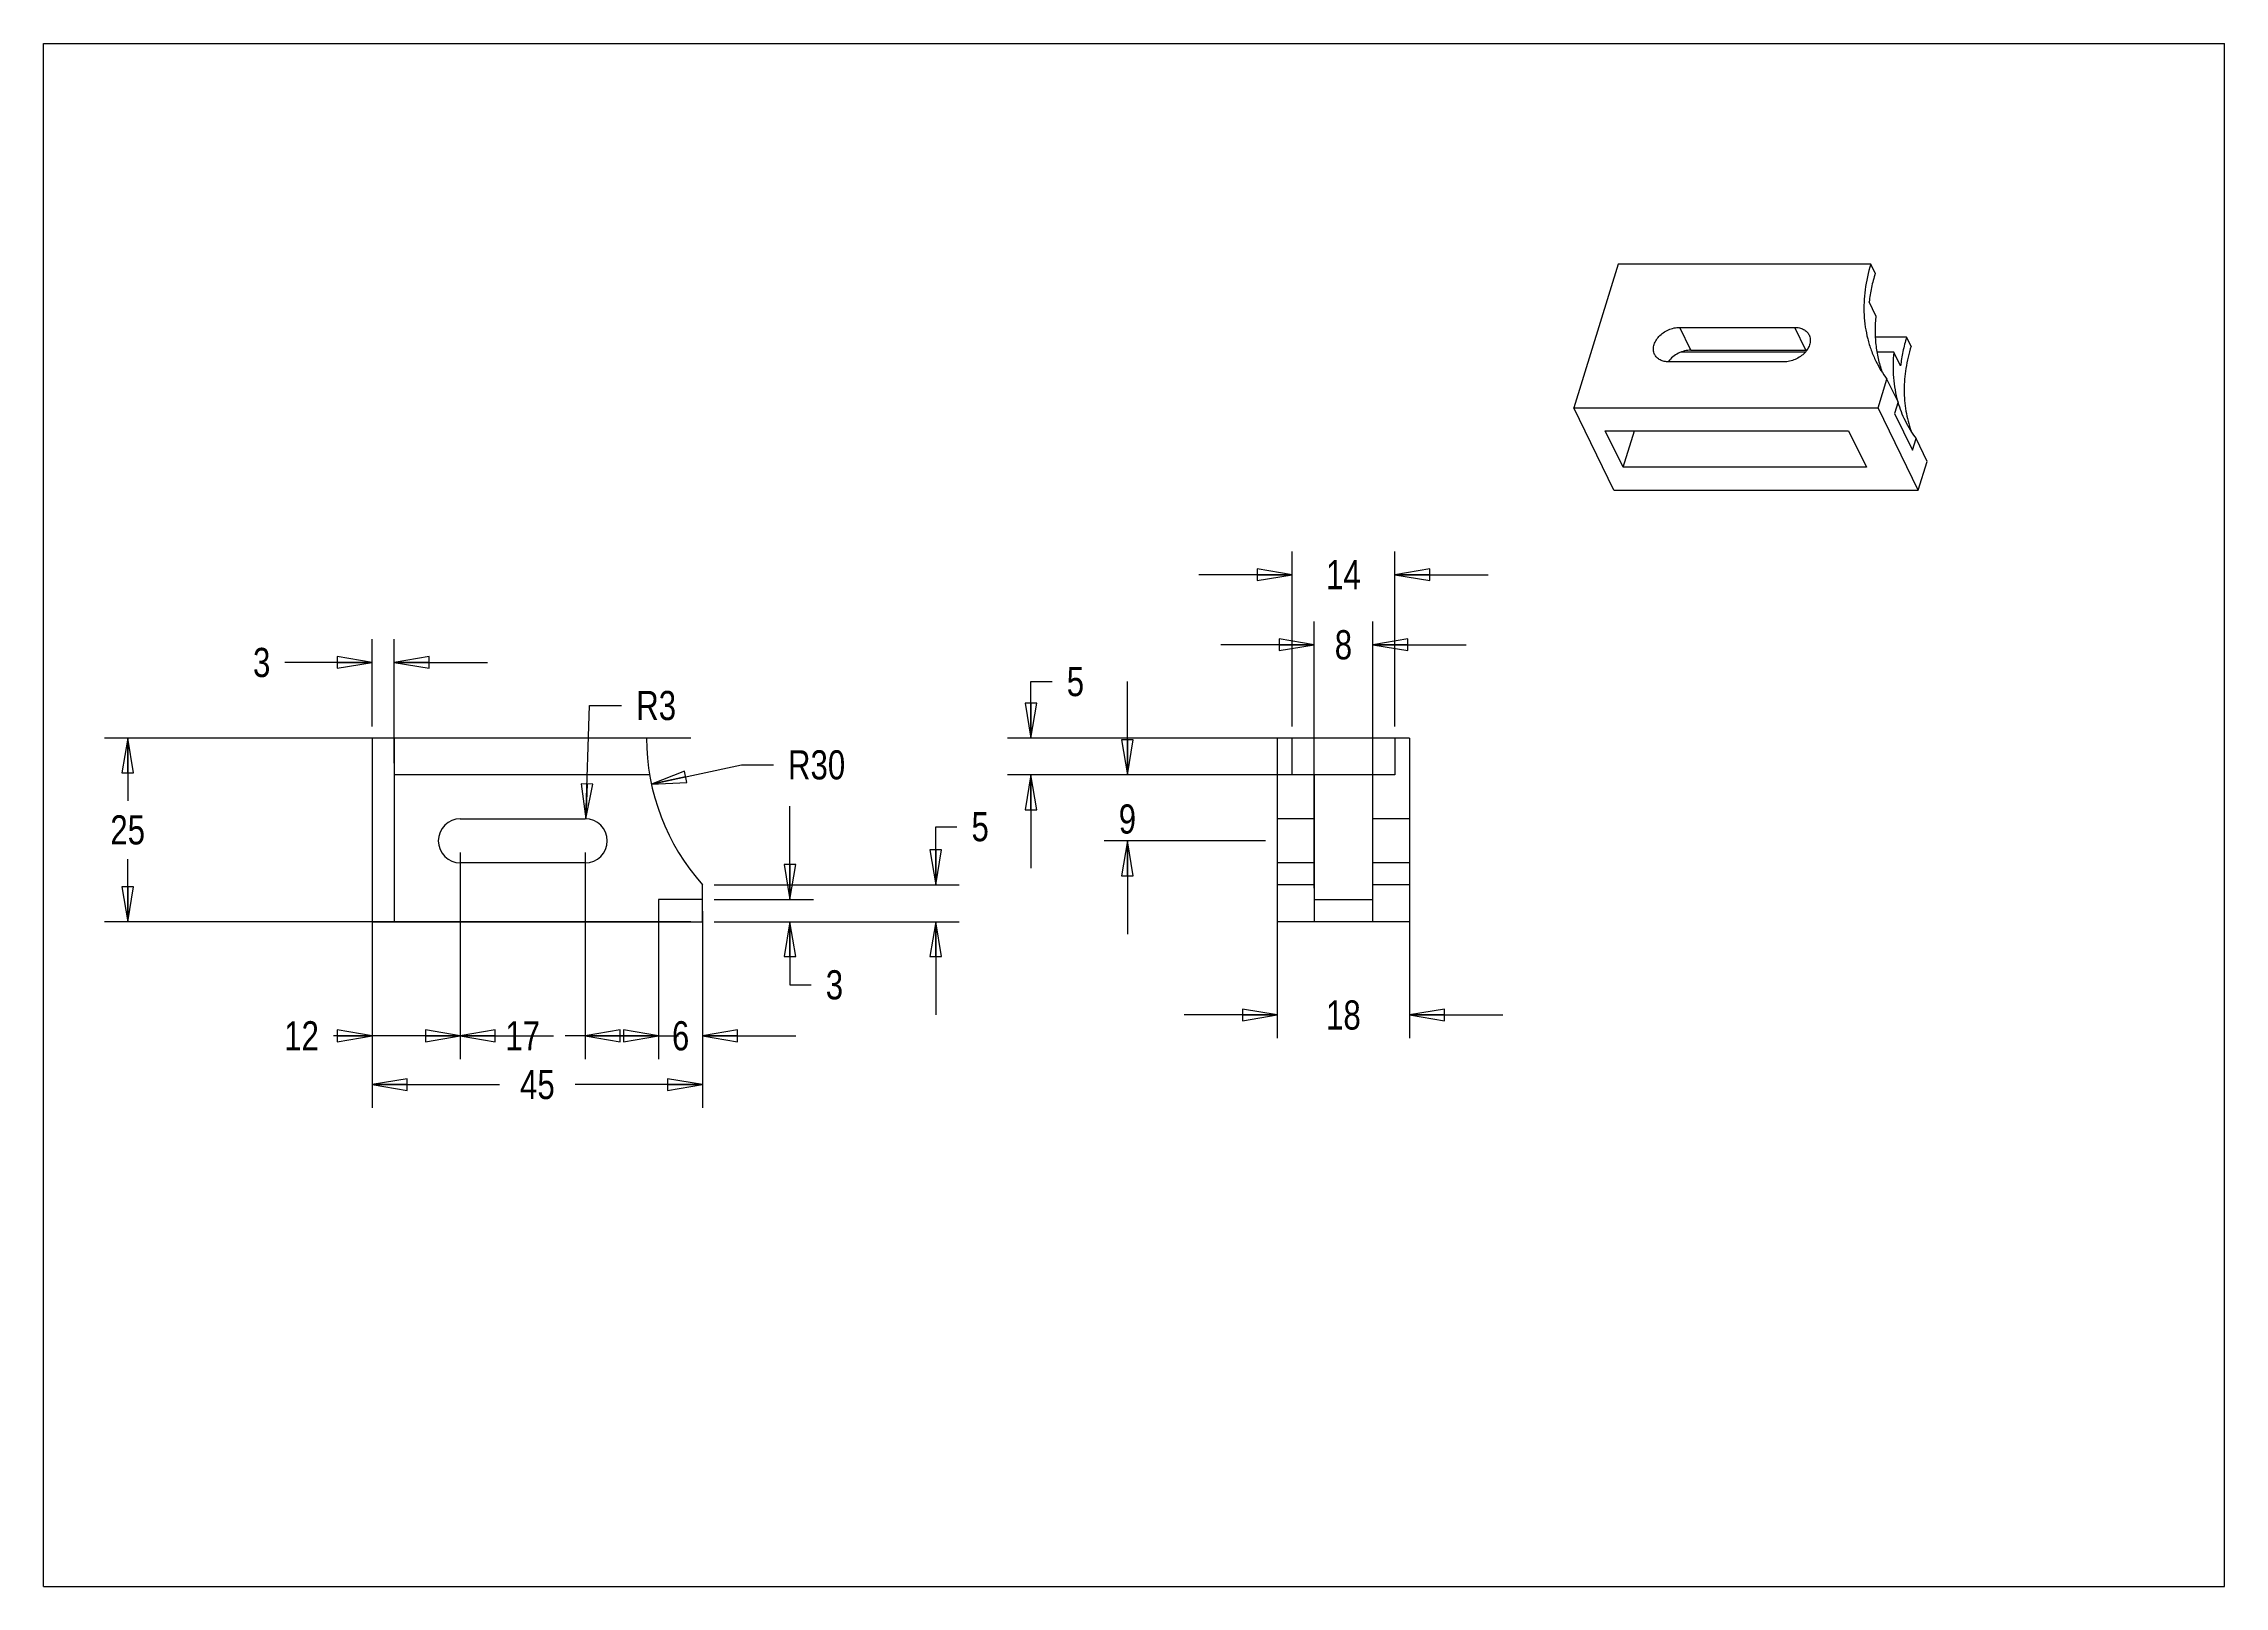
# Model space of a CAD drawing. Header units: millimetres. Extents: x 0 to 297, y 0 to 210.
import ezdxf

# ---------------------------------------------------------------- set-up
doc = ezdxf.new("R2010")
doc.units = ezdxf.units.MM
doc.header["$LTSCALE"] = 0.64311
doc.header["$MEASUREMENT"] = 0
doc.layers.get('0').update_dxf_attribs({"linetype": 'CONTINUOUS'})
doc.styles.get("Standard").update_dxf_attribs({"font": 'txt', "width": 0.8})
doc.dimstyles.new('DIMSTYLE_1', dxfattribs={"dimtxt": 0.15625, "dimasz": 0.1875, "dimexe": 0.125, "dimexo": 0.625, "dimgap": 0.078125, "dimtad": 1, "dimzin": 4, "dimtxsty": 'STANDARD', "dimblk": 'CLOSED', "dimblk1": 'CLOSED', "dimblk2": 'CLOSED', "dimcen": 2.5, "dimazin": 1, "dimtfac": 1, "dimtmove": 0, "dimatfit": 3, "dimldrblk": 'CLOSED', "dimtzin": 4})
doc.dimstyles.new('DIMSTYLE_2', dxfattribs={"dimtxt": 0.15625, "dimasz": 0.1875, "dimexe": 0.125, "dimexo": 0.625, "dimtad": 1, "dimzin": 4, "dimtxsty": 'STANDARD', "dimblk": 'CLOSED', "dimblk1": 'CLOSED', "dimblk2": 'CLOSED', "dimcen": 2.5, "dimazin": 1, "dimtfac": 1, "dimtmove": 0, "dimatfit": 3, "dimldrblk": 'CLOSED', "dimtzin": 4})

# ---------------------------------------------------------------- blocks, each defined once
blk = doc.blocks.new('_CLOSED')
at = {"color": 0, "linetype": 'ByBlock'}
for p, q in [((0, 0), (-1, 0.167)), ((-1, 0.167), (-1, -0.167)), ((-1, -0.167), (0, 0)), ((-1, 0), (0, 0))]:
    blk.add_line(p, q, dxfattribs=at)
blk = doc.blocks.new('*D1')
at = {"color": 2, "linetype": 'Continuous', "transparency": 16777216}
for p, q in [((168.02, 93.89), (168.02, 74.6)), ((186.02, 93.89), (186.02, 74.6)), ((168.02, 77.78), (155.32, 77.78)), ((186.02, 77.78), (198.72, 77.78))]:
    blk.add_line(p, q, dxfattribs=at)
at = {"color": 2, "linetype": 'Continuous', "transparency": 16777216, "xscale": 4.762499999999999, "yscale": 4.762499999999999, "zscale": 4.762499999999999}
for p, rotation in [((168.02, 77.78), -0.0015084141999948402), ((186.02, 77.78), 179.9984915858)]:
    blk.add_blockref('_CLOSED', p, dxfattribs=dict(at, rotation=rotation))
at = {"color": 2, "linetype": 'Continuous', "transparency": 16777216, "insert": (177.02, 79.76), "char_height": 3.969, "width": 6.35, "attachment_point": 2, "line_spacing_factor": 0.9}
blk.add_mtext('18', dxfattribs=at)
blk = doc.blocks.new('*D2')
at = {"color": 2, "linetype": 'Continuous', "transparency": 16777216}
for p, q in [((88.16, 115.48), (8.28, 115.48)), ((11.45, 115.48), (11.45, 106.95)), ((11.45, 90.48), (11.45, 99.01)), ((88.16, 90.48), (8.28, 90.48))]:
    blk.add_line(p, q, dxfattribs=at)
at = {"color": 2, "linetype": 'Continuous', "transparency": 16777216, "xscale": 4.762499999999999, "yscale": 4.762499999999999, "zscale": 4.762499999999999}
for p, rotation in [((11.45, 115.48), 90), ((11.45, 90.48), -90.00000000000001)]:
    blk.add_blockref('_CLOSED', p, dxfattribs=dict(at, rotation=rotation))
at = {"color": 2, "linetype": 'Continuous', "transparency": 16777216, "insert": (11.45, 104.96), "char_height": 3.969, "width": 6.35, "attachment_point": 2, "line_spacing_factor": 0.9}
blk.add_mtext('25', dxfattribs=at)
blk = doc.blocks.new('*D3')
at = {"color": 2, "linetype": 'Continuous', "transparency": 16777216}
for p, q in [((44.75, 88.89), (44.75, 65.14)), ((89.75, 88.89), (89.75, 65.14)), ((44.75, 68.31), (62.09, 68.31)), ((89.75, 68.31), (72.41, 68.31))]:
    blk.add_line(p, q, dxfattribs=at)
at = {"color": 2, "linetype": 'Continuous', "transparency": 16777216, "xscale": 4.762499999999999, "yscale": 4.762499999999999, "zscale": 4.762499999999999, "rotation": 180}
blk.add_blockref('_CLOSED', (44.75, 68.31), dxfattribs=at)
at = {"color": 2, "linetype": 'Continuous', "transparency": 16777216, "xscale": 4.762499999999999, "yscale": 4.762499999999999, "zscale": 4.762499999999999}
blk.add_blockref('_CLOSED', (89.75, 68.31), dxfattribs=at)
at = {"color": 2, "linetype": 'Continuous', "transparency": 16777216, "insert": (67.25, 70.3), "char_height": 3.969, "width": 6.35, "attachment_point": 2, "line_spacing_factor": 0.9}
blk.add_mtext('45', dxfattribs=at)
blk = doc.blocks.new('*D4')
at = {"color": 2, "linetype": 'Continuous', "transparency": 16777216}
for p, q in [((44.75, 113.89), (44.75, 71.77)), ((56.75, 99.89), (56.75, 71.77)), ((44.75, 74.94), (39.48, 74.94)), ((56.75, 74.94), (69.45, 74.94))]:
    blk.add_line(p, q, dxfattribs=at)
at = {"color": 2, "linetype": 'Continuous', "transparency": 16777216, "xscale": 4.762499999999999, "yscale": 4.762499999999999, "zscale": 4.762499999999999}
blk.add_blockref('_CLOSED', (44.75, 74.94), dxfattribs=at)
at = {"color": 2, "linetype": 'Continuous', "transparency": 16777216, "xscale": 4.762499999999999, "yscale": 4.762499999999999, "zscale": 4.762499999999999, "rotation": 180}
blk.add_blockref('_CLOSED', (56.75, 74.94), dxfattribs=at)
at = {"color": 2, "linetype": 'Continuous', "transparency": 16777216, "insert": (37.49, 76.93), "char_height": 3.969, "width": 6.35, "attachment_point": 3, "line_spacing_factor": 0.9}
blk.add_mtext('12', dxfattribs=at)
blk = doc.blocks.new('*D5')
at = {"color": 2, "linetype": 'Continuous', "transparency": 16777216}
for p, q in [((56.75, 99.89), (56.75, 71.77)), ((73.75, 99.89), (73.75, 71.77)), ((56.75, 74.94), (44.05, 74.94)), ((73.75, 74.94), (86.45, 74.94))]:
    blk.add_line(p, q, dxfattribs=at)
at = {"color": 2, "linetype": 'Continuous', "transparency": 16777216, "xscale": 4.762499999999999, "yscale": 4.762499999999999, "zscale": 4.762499999999999}
blk.add_blockref('_CLOSED', (56.75, 74.94), dxfattribs=at)
at = {"color": 2, "linetype": 'Continuous', "transparency": 16777216, "xscale": 4.762499999999999, "yscale": 4.762499999999999, "zscale": 4.762499999999999, "rotation": 180}
blk.add_blockref('_CLOSED', (73.75, 74.94), dxfattribs=at)
at = {"color": 2, "linetype": 'Continuous', "transparency": 16777216, "insert": (65.25, 76.93), "char_height": 3.969, "width": 6.35, "attachment_point": 2, "line_spacing_factor": 0.9}
blk.add_mtext('17', dxfattribs=at)
blk = doc.blocks.new('*D6')
at = {"color": 2, "linetype": 'Continuous', "transparency": 16777216}
for p, q in [((73.85, 104.47), (74.36, 119.91)), ((74.36, 119.91), (78.72, 119.91))]:
    blk.add_line(p, q, dxfattribs=at)
at = {"color": 2, "linetype": 'Continuous', "transparency": 16777216, "xscale": 4.762499999999999, "yscale": 4.762499999999999, "zscale": 4.762499999999999, "rotation": -91.88848105160001}
blk.add_blockref('_CLOSED', (73.85, 104.47), dxfattribs=at)
at = {"color": 2, "linetype": 'Continuous', "transparency": 16777216, "insert": (80.71, 121.89), "char_height": 3.969, "width": 6.35, "attachment_point": 1, "line_spacing_factor": 0.9}
blk.add_mtext('R3', dxfattribs=at)
blk = doc.blocks.new('*D7')
at = {"color": 2, "linetype": 'Continuous', "transparency": 16777216}
for p, q in [((134.47, 115.48), (134.47, 123.16)), ((134.47, 123.16), (137.35, 123.16)), ((182.43, 115.48), (131.29, 115.48)), ((182.43, 110.48), (131.29, 110.48)), ((134.47, 110.48), (134.47, 97.78))]:
    blk.add_line(p, q, dxfattribs=at)
at = {"color": 2, "linetype": 'Continuous', "transparency": 16777216, "xscale": 4.762499999999999, "yscale": 4.762499999999999, "zscale": 4.762499999999999}
for p, rotation in [((134.47, 115.48), -90.00150841419999), ((134.47, 110.48), 89.9984915858)]:
    blk.add_blockref('_CLOSED', p, dxfattribs=dict(at, rotation=rotation))
at = {"color": 2, "linetype": 'Continuous', "transparency": 16777216, "insert": (139.34, 125.15), "char_height": 3.97, "width": 3.175, "attachment_point": 1, "line_spacing_factor": 0.9}
blk.add_mtext('5', dxfattribs=at)
blk = doc.blocks.new('*D8')
at = {"color": 2, "linetype": 'Continuous', "transparency": 16777216}
for p, q in [((170.02, 117.06), (170.02, 140.88)), ((184.02, 117.06), (184.02, 140.88)), ((170.02, 137.7), (157.32, 137.7)), ((184.02, 137.7), (196.72, 137.7))]:
    blk.add_line(p, q, dxfattribs=at)
at = {"color": 2, "linetype": 'Continuous', "transparency": 16777216, "xscale": 4.762499999999999, "yscale": 4.762499999999999, "zscale": 4.762499999999999}
for p, rotation in [((170.02, 137.7), -0.0015084141999948402), ((184.02, 137.7), 179.9984915858)]:
    blk.add_blockref('_CLOSED', p, dxfattribs=dict(at, rotation=rotation))
at = {"color": 2, "linetype": 'Continuous', "transparency": 16777216, "insert": (177.02, 139.69), "char_height": 3.969, "width": 6.35, "attachment_point": 2, "line_spacing_factor": 0.9}
blk.add_mtext('14', dxfattribs=at)
blk = doc.blocks.new('*D9')
at = {"color": 2, "linetype": 'Continuous', "transparency": 16777216}
for p, q in [((101.65, 93.48), (101.65, 106.18)), ((91.34, 93.48), (104.83, 93.48)), ((91.34, 90.48), (104.83, 90.48)), ((101.65, 90.48), (101.65, 81.89)), ((101.65, 81.89), (104.54, 81.89))]:
    blk.add_line(p, q, dxfattribs=at)
at = {"color": 2, "linetype": 'Continuous', "transparency": 16777216, "xscale": 4.762499999999999, "yscale": 4.762499999999999, "zscale": 4.762499999999999}
for p, rotation in [((101.65, 93.48), -90.00000000000001), ((101.65, 90.48), 90)]:
    blk.add_blockref('_CLOSED', p, dxfattribs=dict(at, rotation=rotation))
at = {"color": 2, "linetype": 'Continuous', "transparency": 16777216, "insert": (106.52, 83.87), "char_height": 3.97, "width": 3.175, "attachment_point": 1, "line_spacing_factor": 0.9}
blk.add_mtext('3', dxfattribs=at)
blk = doc.blocks.new('*D10')
at = {"color": 2, "linetype": 'Continuous', "transparency": 16777216}
for p, q in [((173.02, 95.06), (173.02, 131.35)), ((181.02, 95.06), (181.02, 131.35)), ((173.02, 128.18), (160.32, 128.18)), ((181.02, 128.18), (193.72, 128.18))]:
    blk.add_line(p, q, dxfattribs=at)
at = {"color": 2, "linetype": 'Continuous', "transparency": 16777216, "xscale": 4.762499999999999, "yscale": 4.762499999999999, "zscale": 4.762499999999999}
for p, rotation in [((173.02, 128.18), -0.0015084141999948402), ((181.02, 128.18), 179.9984915858)]:
    blk.add_blockref('_CLOSED', p, dxfattribs=dict(at, rotation=rotation))
at = {"color": 2, "linetype": 'Continuous', "transparency": 16777216, "insert": (177.02, 130.16), "char_height": 3.97, "width": 3.175, "attachment_point": 2, "line_spacing_factor": 0.9}
blk.add_mtext('8', dxfattribs=at)
blk = doc.blocks.new('*D11')
at = {"color": 2, "linetype": 'Continuous', "transparency": 16777216}
for p, q in [((83.75, 91.89), (83.75, 71.77)), ((89.75, 91.89), (89.75, 71.77)), ((83.75, 74.94), (71.05, 74.94)), ((89.75, 74.94), (102.45, 74.94))]:
    blk.add_line(p, q, dxfattribs=at)
at = {"color": 2, "linetype": 'Continuous', "transparency": 16777216, "xscale": 4.762499999999999, "yscale": 4.762499999999999, "zscale": 4.762499999999999}
blk.add_blockref('_CLOSED', (83.75, 74.94), dxfattribs=at)
at = {"color": 2, "linetype": 'Continuous', "transparency": 16777216, "xscale": 4.762499999999999, "yscale": 4.762499999999999, "zscale": 4.762499999999999, "rotation": 180}
blk.add_blockref('_CLOSED', (89.75, 74.94), dxfattribs=at)
at = {"color": 2, "linetype": 'Continuous', "transparency": 16777216, "insert": (86.75, 76.93), "char_height": 3.97, "width": 3.175, "attachment_point": 2, "line_spacing_factor": 0.9}
blk.add_mtext('6', dxfattribs=at)
blk = doc.blocks.new('*D12')
at = {"color": 2, "linetype": 'Continuous', "transparency": 16777216}
for p, q in [((121.5, 95.48), (121.5, 103.41)), ((121.5, 103.41), (124.39, 103.41)), ((91.34, 95.48), (124.68, 95.48)), ((91.34, 90.48), (124.68, 90.48)), ((121.5, 90.48), (121.5, 77.78))]:
    blk.add_line(p, q, dxfattribs=at)
at = {"color": 2, "linetype": 'Continuous', "transparency": 16777216, "xscale": 4.762499999999999, "yscale": 4.762499999999999, "zscale": 4.762499999999999}
for p, rotation in [((121.5, 95.48), -90.00000000000001), ((121.5, 90.48), 90)]:
    blk.add_blockref('_CLOSED', p, dxfattribs=dict(at, rotation=rotation))
at = {"color": 2, "linetype": 'Continuous', "transparency": 16777216, "insert": (126.37, 105.4), "char_height": 3.97, "width": 3.175, "attachment_point": 1, "line_spacing_factor": 0.9}
blk.add_mtext('5', dxfattribs=at)
blk = doc.blocks.new('*D13')
at = {"color": 2, "linetype": 'Continuous', "transparency": 16777216}
for p, q in [((44.75, 117.06), (44.75, 128.95)), ((47.75, 112.06), (47.75, 128.95)), ((44.75, 125.77), (32.87, 125.77)), ((47.75, 125.77), (60.45, 125.77))]:
    blk.add_line(p, q, dxfattribs=at)
at = {"color": 2, "linetype": 'Continuous', "transparency": 16777216, "xscale": 4.762499999999999, "yscale": 4.762499999999999, "zscale": 4.762499999999999}
blk.add_blockref('_CLOSED', (44.75, 125.77), dxfattribs=at)
at = {"color": 2, "linetype": 'Continuous', "transparency": 16777216, "xscale": 4.762499999999999, "yscale": 4.762499999999999, "zscale": 4.762499999999999, "rotation": 180}
blk.add_blockref('_CLOSED', (47.75, 125.77), dxfattribs=at)
at = {"color": 2, "linetype": 'Continuous', "transparency": 16777216, "insert": (30.88, 127.75), "char_height": 3.97, "width": 3.175, "attachment_point": 3, "line_spacing_factor": 0.9}
blk.add_mtext('3', dxfattribs=at)
blk = doc.blocks.new('*D14')
at = {"color": 2, "linetype": 'Continuous', "transparency": 16777216}
for p, q in [((82.78, 109.2), (95.03, 111.82)), ((95.03, 111.82), (99.4, 111.82))]:
    blk.add_line(p, q, dxfattribs=at)
at = {"color": 2, "linetype": 'Continuous', "transparency": 16777216, "xscale": 4.762499999999999, "yscale": 4.762499999999999, "zscale": 4.762499999999999, "rotation": -167.9269413983}
blk.add_blockref('_CLOSED', (82.78, 109.2), dxfattribs=at)
at = {"color": 2, "linetype": 'Continuous', "transparency": 16777216, "insert": (101.38, 113.81), "char_height": 3.969, "width": 9.525, "attachment_point": 1, "line_spacing_factor": 0.9}
blk.add_mtext('R30', dxfattribs=at)
blk = doc.blocks.new('*D15')
at = {"color": 2, "linetype": 'Continuous', "transparency": 16777216}
for p, q in [((147.6, 110.48), (147.6, 123.18)), ((168.43, 110.48), (144.43, 110.48)), ((166.43, 101.48), (144.43, 101.48)), ((147.6, 101.48), (147.6, 88.78))]:
    blk.add_line(p, q, dxfattribs=at)
at = {"color": 2, "linetype": 'Continuous', "transparency": 16777216, "xscale": 4.762499999999999, "yscale": 4.762499999999999, "zscale": 4.762499999999999}
for p, rotation in [((147.6, 110.48), -90.00150841419999), ((147.6, 101.48), 89.9984915858)]:
    blk.add_blockref('_CLOSED', p, dxfattribs=dict(at, rotation=rotation))
at = {"color": 2, "linetype": 'Continuous', "transparency": 16777216, "insert": (147.6, 106.44), "char_height": 3.97, "width": 3.175, "attachment_point": 2, "line_spacing_factor": 0.9}
blk.add_mtext('9', dxfattribs=at)

msp = doc.modelspace()

# ---------------------------------------------------------------- linework, layer by layer
at = {"color": 7, "linetype": 'Continuous'}
for p, q in [((0, 0), (0, 210)), ((0, 210), (297, 210)), ((297, 0), (297, 210)), ((214.43, 179.995), (208.379, 160.412)), ((248.842, 179.995), (214.43, 179.995)), ((249.452, 178.752), (248.842, 179.995)), ((249.543, 172.97), (248.628, 174.835)), ((224.346, 168.27), (222.82, 171.378)), ((222.82, 171.378), (238.479, 171.378)), ((240.004, 168.27), (238.479, 171.378)), ((253.723, 170.049), (249.479, 170.049)), ((254.333, 168.806), (253.723, 170.049)), ((237.026, 166.678), (221.368, 166.678)), ((239.915, 167.997), (222.995, 167.997)), ((224.346, 168.27), (240.004, 168.27)), ((251.984, 167.997), (249.704, 167.997)), ((252.899, 166.132), (251.984, 167.997)), ((249.827, 160.412), (251.037, 164.328)), ((252.562, 161.22), (251.037, 164.328)), ((213.87, 149.223), (208.379, 160.412)), ((208.379, 160.412), (249.827, 160.412)), ((255.317, 149.223), (249.827, 160.412)), ((252.562, 161.22), (252.078, 159.654)), ((252.078, 159.654), (254.518, 154.681)), ((215.108, 152.331), (212.667, 157.304)), ((212.667, 157.304), (245.825, 157.304)), ((215.108, 152.331), (216.644, 157.304)), ((245.825, 157.304), (248.266, 152.331)), ((254.518, 154.681), (255.002, 156.247)), ((256.528, 153.139), (255.002, 156.247)), ((248.266, 152.331), (215.108, 152.331)), ((255.317, 149.223), (256.528, 153.139)), ((213.87, 149.223), (255.317, 149.223)), ((44.752, 115.476), (44.752, 90.476)), ((82.112, 115.476), (44.752, 115.476)), ((47.752, 115.477), (47.752, 90.477)), ((168.018, 115.477), (168.017, 90.477)), ((186.018, 115.476), (168.018, 115.477)), ((170.018, 115.477), (170.018, 110.477)), ((184.018, 115.476), (184.018, 110.476)), ((186.018, 115.476), (186.017, 90.476)), ((82.532, 110.476), (47.752, 110.476)), ((173.018, 110.477), (170.018, 110.477)), ((173.018, 110.477), (173.017, 90.477)), ((181.017, 90.476), (181.018, 110.476)), ((184.018, 110.476), (181.018, 110.476)), ((56.752, 104.476), (73.752, 104.476)), ((173.018, 104.477), (168.018, 104.477)), ((186.018, 104.476), (181.018, 104.476)), ((73.752, 98.476), (56.752, 98.476)), ((173.018, 98.477), (168.018, 98.477)), ((186.018, 98.476), (181.018, 98.476)), ((89.752, 90.476), (89.752, 95.476)), ((173.017, 95.477), (168.017, 95.477)), ((186.017, 95.476), (181.017, 95.476)), ((83.752, 93.477), (83.752, 90.476)), ((89.752, 93.476), (83.752, 93.476)), ((173.017, 93.477), (181.017, 93.476)), ((44.752, 90.476), (89.752, 90.476)), ((186.017, 90.476), (168.017, 90.477)), ((0, 0), (297, 0))]:
    msp.add_line(p, q, dxfattribs=at)
for centre, radius, start, end in [((223.822, 164.844), 3.168, 143.17821, 144.33948), ((240.004, 165.084), 3.186, 88.07338, 90.00402), ((263.662, 173.713), 15.732, -153.84538, -143.37531), ((267.645, 165.628), 15.745, -163.66907, -153.88511), ((267.626, 165.631), 15.729, -153.84529, -143.37458), ((112.112, 115.476), 30, 180, -138.18969), ((56.752, 101.476), 3, 90, -90), ((73.752, 101.476), 3, -90, 90)]:
    msp.add_arc(centre, radius, start, end, dxfattribs=at)
at = {"color": 7, "linetype": 'Continuous', "extrusion": (0, 0, 25.4)}
for points, knots in [([(248.842, 179.995), (248.49, 178.855), (247.973, 176.566), (247.843, 173.663), (248.068, 171.429), (248.395, 169.815), (248.878, 168.258), (249.304, 167.263), (249.542, 166.779)], [0, 0, 0, 0, 0.2642667, 0.516767, 0.639625, 0.760749, 0.8806795, 1, 1, 1, 1]), ([(249.452, 178.752), (249.252, 178.105), (248.914, 176.811), (248.7, 175.49), (248.628, 174.835)], [0, 0, 0, 0, 0.5067378, 1, 1, 1, 1]), ([(249.543, 172.97), (249.47, 172.309), (249.393, 170.993), (249.492, 169.037), (249.806, 167.14), (250.159, 165.918), (250.37, 165.324)], [0, 0, 0, 0, 0.2574561, 0.5090971, 0.7561317, 1, 1, 1, 1]), ([(219.401, 167.707), (219.358, 167.795), (219.288, 167.981), (219.235, 168.278), (219.235, 168.588), (219.308, 169.02), (219.535, 169.564), (219.982, 170.158), (220.577, 170.669), (221.279, 171.065), (222.037, 171.316), (222.563, 171.378), (222.82, 171.378)], [0, 0, 0, 0, 0.0505063, 0.1018443, 0.1547458, 0.209776, 0.3271436, 0.4546784, 0.5900543, 0.7292309, 0.8674021, 1, 1, 1, 1]), ([(240.446, 170.35), (240.489, 170.262), (240.559, 170.076), (240.612, 169.779), (240.611, 169.469), (240.539, 169.036), (240.312, 168.492), (239.864, 167.899), (239.269, 167.387), (238.568, 166.992), (237.809, 166.74), (237.283, 166.678), (237.026, 166.678)], [0, 0, 0, 0, 0.0505063, 0.1018443, 0.1547458, 0.209776, 0.3271436, 0.4546784, 0.5900543, 0.7292309, 0.8674021, 1, 1, 1, 1]), ([(238.479, 171.378), (238.695, 171.378), (239.112, 171.337), (239.686, 171.137), (240.079, 170.857), (240.315, 170.581), (240.407, 170.429), (240.446, 170.35)], [0, 0, 0, 0, 0.2777414, 0.5345321, 0.7725384, 0.887023, 1, 1, 1, 1]), ([(253.723, 170.049), (253.523, 169.402), (253.185, 168.108), (252.971, 166.787), (252.899, 166.132)], [0, 0, 0, 0, 0.5067378, 1, 1, 1, 1]), ([(221.368, 166.678), (221.152, 166.678), (220.734, 166.72), (220.161, 166.92), (219.768, 167.199), (219.531, 167.475), (219.44, 167.628), (219.401, 167.707)], [0, 0, 0, 0, 0.2777414, 0.5345321, 0.7725384, 0.887023, 1, 1, 1, 1]), ([(224.346, 168.27), (224.057, 168.27), (223.467, 168.192), (222.627, 167.88), (221.874, 167.397), (221.458, 166.973), (221.285, 166.743)], [0, 0, 0, 0, 0.2451043, 0.5006435, 0.7558534, 1, 1, 1, 1]), ([(251.984, 167.997), (251.92, 167.418), (251.845, 166.264), (251.896, 164.547), (252.112, 162.871), (252.367, 161.783), (252.521, 161.251)], [0, 0, 0, 0, 0.2568478, 0.5085214, 0.7558821, 1, 1, 1, 1]), ([(254.333, 168.806), (254.029, 167.823), (253.562, 165.852), (253.316, 162.876), (253.543, 159.994), (254.015, 158.151), (254.326, 157.271)], [0, 0, 0, 0, 0.2633159, 0.5163169, 0.760971, 1, 1, 1, 1])]:
    msp.add_open_spline(points, degree=3, knots=knots, dxfattribs=at)

# ---------------------------------------------------------------- dimensions: what is measured, and where the dimension line sits
at = {"color": 2, "linetype": 'Continuous'}
for base, p1, p2, angle, picture, middle in [((184.019, 137.702), (170.018, 115.477), (184.018, 115.476), 359.99849, '*D8', (177.515, 137.702)), ((173.018, 128.177), (181.017, 93.476), (173.017, 93.477), 179.99849, '*D10', (177.018, 128.177)), ((134.467, 110.478), (184.018, 115.476), (184.018, 110.476), 269.99849, '*D7', (141.023, 123.165)), ((147.601, 101.477), (170.018, 110.477), (168.018, 101.477), 269.99849, '*D15', (147.601, 104.451)), ((11.451, 115.477), (89.752, 90.477), (89.752, 115.477), 90, '*D2', (11.55, 102.977)), ((101.655, 93.476), (89.752, 90.476), (89.752, 93.476), 90, '*D9', (108.211, 81.889)), ((121.502, 95.477), (89.752, 90.477), (89.752, 95.477), 90, '*D12', (128.058, 103.414)), ((168.017, 77.776), (186.017, 95.476), (168.017, 95.477), 179.99849, '*D1', (177.513, 77.776)), ((83.752, 74.943), (89.752, 93.477), (83.752, 93.477), 180, '*D11', (86.752, 74.943))]:
    dim = msp.add_linear_dim(base=base, p1=p1, p2=p2, angle=angle, dimstyle='DIMSTYLE_1', dxfattribs=at)
    dim.commit()
    dim.dimension.update_dxf_attribs({"geometry": picture, "text_midpoint": middle, "dimtype": 160})
for base, p1, p2, picture, middle in [((47.752, 125.77), (44.752, 115.477), (47.752, 110.477), '*D13', (29.394, 125.77)), ((56.752, 74.944), (44.752, 115.477), (56.752, 101.477), '*D4', (34.713, 74.944)), ((73.752, 74.944), (56.752, 101.477), (73.752, 101.477), '*D5', (65.648, 74.944)), ((89.752, 68.313), (44.752, 90.477), (89.752, 90.477), '*D3', (67.351, 68.313))]:
    dim = msp.add_linear_dim(base=base, p1=p1, p2=p2, dimstyle='DIMSTYLE_1', dxfattribs=at)
    dim.commit()
    dim.dimension.update_dxf_attribs({"geometry": picture, "text_midpoint": middle, "dimtype": 160})
for center, mpoint, picture, middle in [((73.752, 101.477), (73.85, 104.475), '*D6', (83.884, 119.907)), ((112.112, 115.477), (82.776, 109.202), '*D14', (106.147, 111.824))]:
    dim = msp.add_radius_dim(center=center, mpoint=mpoint, text='R<>', dimstyle='DIMSTYLE_2', dxfattribs=at)
    dim.commit()
    dim.dimension.update_dxf_attribs({"geometry": picture, "text_midpoint": middle, "dimtype": 164})

doc.saveas('drawing.dxf')
